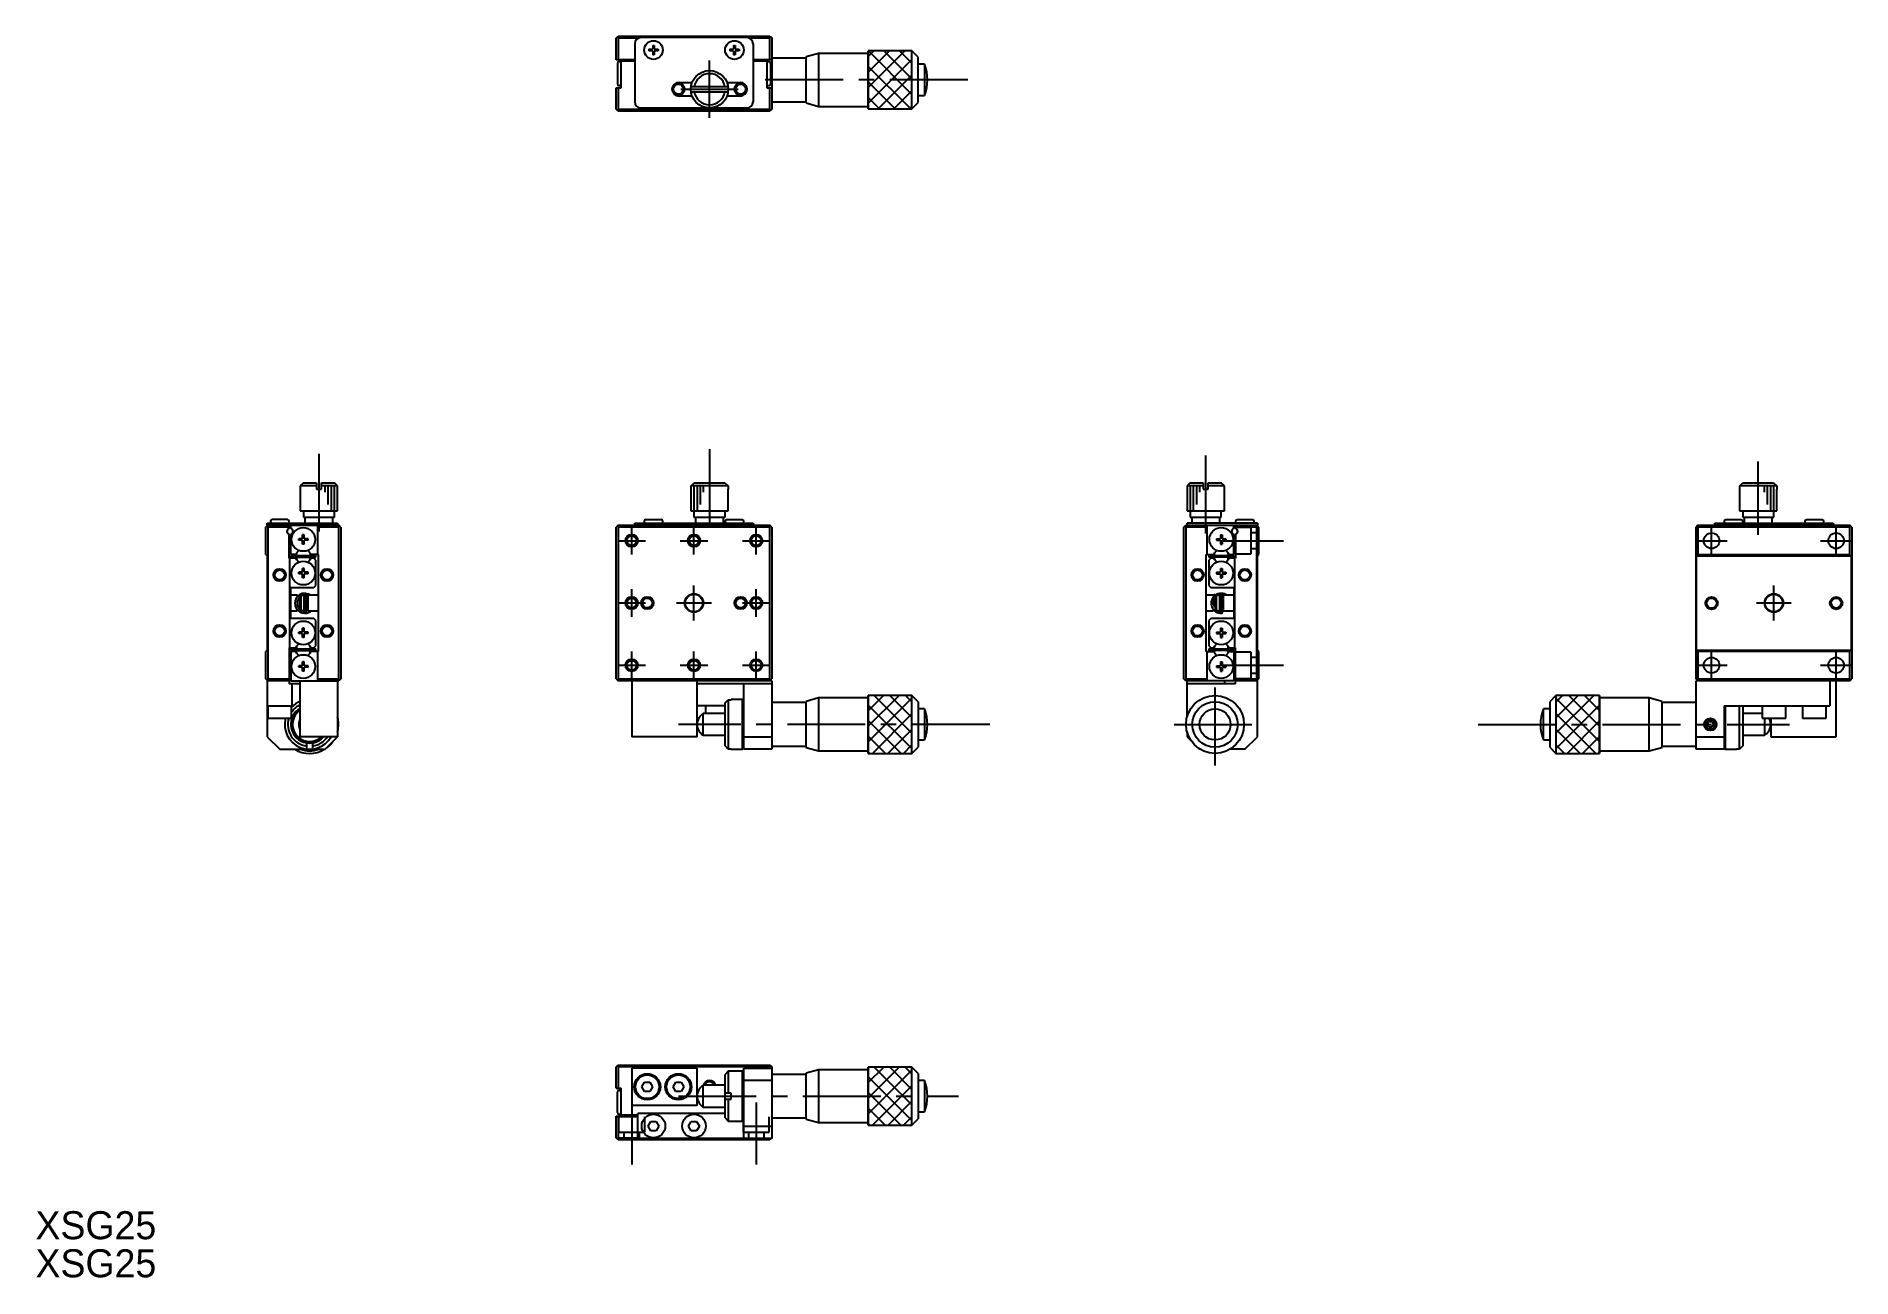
# Model space of a CAD drawing. Extents: x 33 to 325, y 49 to 249.
import ezdxf

# ---------------------------------------------------------------- set-up
doc = ezdxf.new("R2010")
doc.units = 0
doc.header["$LTSCALE"] = 10
doc.linetypes.add('CENTER', pattern=[2, 1.25, -0.25, 0.25, -0.25])
doc.linetypes.add('DASHED', pattern=[3.5, 2, -1.5])
doc.layers.get('0').update_dxf_attribs({"linetype": 'CONTINUOUS'})
doc.layers.add('CENTER', color=1, linetype='CENTER')
doc.styles.get("Standard").update_dxf_attribs({"font": 'FGP教科書体NT-M'})

msp = doc.modelspace()

# ---------------------------------------------------------------- texts
at = {"color": 7}
for p in [(33.141896, 55.581972), (33.141896, 49.467814)]:
    msp.add_text('XSG25', height=4.5, dxfattribs=at).set_placement(p)

# ---------------------------------------------------------------- linework, layer by layer
at = {"color": 7, "linetype": 'CONTINUOUS'}
for p, q in [((126.399618, 248.468632), (126.699618, 248.768632)), ((126.399618, 244.968632), (126.399618, 248.468632)), ((126.549618, 248.618632), (126.699618, 248.468632)), ((126.699618, 248.768632), (151.099618, 248.768632)), ((126.699618, 248.468632), (126.699618, 245.068632)), ((129.963728, 248.468632), (126.699618, 248.468632)), ((147.399618, 248.568632), (130.399618, 248.568632)), ((151.099618, 248.468632), (147.835508, 248.468632)), ((151.099618, 248.768632), (151.399618, 248.468632)), ((151.099618, 248.468632), (151.249618, 248.618632)), ((151.099618, 245.068632), (151.099618, 248.468632)), ((151.399618, 248.568632), (151.299618, 248.568632)), ((151.399618, 248.568632), (151.399618, 237.068632)), ((126.399618, 245.068632), (129.399618, 245.068632)), ((127.199618, 244.968632), (126.399618, 244.968632)), ((127.199618, 240.468632), (127.199618, 244.968632)), ((129.399618, 247.568632), (129.399618, 238.268632)), ((131.649618, 246.693632), (132.274618, 246.693632)), ((131.649618, 246.693632), (131.649618, 246.443632)), ((132.274618, 246.443632), (131.649618, 246.443632)), ((132.274618, 247.318632), (132.524618, 247.318632)), ((132.274618, 247.318632), (132.274618, 246.693632)), ((132.274618, 246.443632), (132.274618, 245.818632)), ((132.524618, 245.818632), (132.274618, 245.818632)), ((132.524618, 247.318632), (132.524618, 246.693632)), ((132.524618, 246.693632), (133.149618, 246.693632)), ((132.524618, 246.443632), (132.524618, 245.818632)), ((133.149618, 246.443632), (132.524618, 246.443632)), ((133.149618, 246.693632), (133.149618, 246.443632)), ((144.649618, 246.693632), (145.274618, 246.693632)), ((144.649618, 246.693632), (144.649618, 246.443632)), ((145.274618, 246.443632), (144.649618, 246.443632)), ((145.274618, 247.318632), (145.524618, 247.318632)), ((145.274618, 247.318632), (145.274618, 246.693632)), ((145.274618, 246.443632), (145.274618, 245.818632)), ((145.524618, 245.818632), (145.274618, 245.818632)), ((145.524618, 247.318632), (145.524618, 246.693632)), ((145.524618, 246.693632), (146.149618, 246.693632)), ((145.524618, 246.443632), (145.524618, 245.818632)), ((146.149618, 246.443632), (145.524618, 246.443632)), ((146.149618, 246.693632), (146.149618, 246.443632)), ((148.399618, 247.568632), (148.399618, 238.268632)), ((148.399618, 245.068632), (151.399618, 245.068632)), ((151.399618, 244.968632), (150.599618, 244.968632)), ((150.599618, 244.968632), (150.599618, 240.468632)), ((156.899618, 245.268632), (151.399618, 245.268632)), ((158.899618, 246.018632), (156.899618, 245.468632)), ((156.899618, 238.068632), (156.899618, 245.468632)), ((166.899618, 246.018632), (158.899618, 246.018632)), ((158.899618, 246.018632), (158.899618, 237.518632)), ((173.899618, 246.418632), (166.899618, 246.418632)), ((166.899618, 237.118632), (166.899618, 246.418632)), ((173.899618, 246.418632), (166.899618, 246.418632)), ((166.899618, 246.418632), (166.899618, 237.118632)), ((173.899618, 237.118632), (173.899618, 246.418632)), ((174.899618, 245.418632), (173.899618, 246.418632)), ((173.899618, 237.118632), (173.899618, 246.418632)), ((174.899618, 238.118632), (174.899618, 245.418632)), ((126.599618, 244.418632), (126.599618, 241.118632)), ((126.949618, 244.668632), (126.849618, 244.668632)), ((129.399618, 244.768632), (127.199618, 244.768632)), ((150.599618, 244.768632), (148.399618, 244.768632)), ((150.949618, 244.668632), (150.849618, 244.668632)), ((151.199618, 244.418632), (151.199618, 241.118632)), ((175.899618, 244.268632), (174.899618, 244.268632)), ((175.899618, 244.268632), (175.899618, 239.268632)), ((126.399618, 237.068632), (126.399618, 240.468632)), ((126.399618, 240.468632), (127.199618, 240.468632)), ((126.699618, 240.468632), (126.699618, 237.068632)), ((126.849618, 240.868632), (126.949618, 240.868632)), ((136.499618, 241.368632), (138.608561, 241.368632)), ((138.608561, 239.168632), (136.499618, 239.168632)), ((144.372831, 240.668632), (138.426404, 240.668632)), ((138.426404, 239.868632), (144.372831, 239.868632)), ((144.190675, 241.368632), (146.299618, 241.368632)), ((146.299618, 239.168632), (144.190675, 239.168632)), ((150.599618, 240.468632), (151.399618, 240.468632)), ((150.849618, 240.868632), (150.949618, 240.868632)), ((151.099618, 237.068632), (151.099618, 240.468632)), ((174.899618, 239.268632), (175.899618, 239.268632)), ((126.699618, 236.768632), (126.399618, 237.068632)), ((126.699618, 237.068632), (126.549618, 236.918632)), ((126.699618, 237.068632), (151.099618, 237.068632)), ((151.099618, 236.768632), (126.699618, 236.768632)), ((130.399618, 237.268632), (147.399618, 237.268632)), ((151.249618, 236.918632), (151.099618, 237.068632)), ((151.399618, 237.068632), (151.099618, 236.768632)), ((151.399618, 238.268632), (156.899618, 238.268632)), ((156.899618, 238.068632), (158.899618, 237.518632)), ((158.899618, 237.518632), (166.899618, 237.518632)), ((166.899618, 237.118632), (173.899618, 237.118632)), ((166.899618, 237.118632), (173.899618, 237.118632)), ((173.899618, 237.118632), (174.899618, 238.118632)), ((76.166167, 177.060162), (75.666167, 176.560162)), ((78.266167, 176.560162), (75.666167, 176.560162)), ((75.666167, 176.560162), (75.666167, 172.560162)), ((76.166167, 177.060162), (78.266167, 177.060162)), ((78.266167, 177.060162), (78.266167, 176.060162)), ((78.266167, 176.060162), (79.066167, 176.060162)), ((79.066167, 177.060162), (81.166167, 177.060162)), ((79.066167, 176.060162), (79.066167, 177.060162)), ((81.666167, 176.560162), (79.066167, 176.560162)), ((81.666167, 176.560162), (81.166167, 177.060162)), ((81.666167, 172.560162), (81.666167, 176.560162)), ((138.399618, 176.060162), (138.426404, 176.060162)), ((138.399618, 176.060162), (138.399618, 172.560162)), ((138.426404, 176.560162), (138.931825, 177.060162)), ((138.426404, 176.060162), (138.426404, 176.560162)), ((144.372831, 176.560162), (138.426404, 176.560162)), ((138.931825, 177.060162), (143.86741, 177.060162)), ((143.86741, 177.060162), (144.372831, 176.560162)), ((144.372831, 176.560162), (144.372831, 176.060162)), ((144.372831, 176.060162), (144.399618, 176.060162)), ((144.399618, 172.560162), (144.399618, 176.060162)), ((218.583064, 177.060162), (218.083064, 176.560162)), ((220.683064, 176.560162), (218.083064, 176.560162)), ((218.083064, 176.560162), (218.083064, 172.560162)), ((218.583064, 177.060162), (220.683064, 177.060162)), ((220.683064, 177.060162), (220.683064, 176.060162)), ((220.683064, 176.060162), (221.483064, 176.060162)), ((221.483064, 177.060162), (223.583064, 177.060162)), ((221.483064, 176.060162), (221.483064, 177.060162)), ((224.083064, 176.560162), (221.483064, 176.560162)), ((224.083064, 176.560162), (223.583064, 177.060162)), ((224.083064, 172.560162), (224.083064, 176.560162)), ((306.833183, 176.060162), (306.833183, 172.560162)), ((306.833183, 176.060162), (306.859969, 176.060162)), ((306.859969, 176.560162), (307.36539, 177.060162)), ((312.806397, 176.560162), (306.859969, 176.560162)), ((306.859969, 176.060162), (306.859969, 176.560162)), ((307.36539, 177.060162), (312.300975, 177.060162)), ((312.300975, 177.060162), (312.806397, 176.560162)), ((312.806397, 176.560162), (312.806397, 176.060162)), ((312.806397, 176.060162), (312.833183, 176.060162)), ((312.833183, 172.560162), (312.833183, 176.060162)), ((75.666167, 172.560162), (81.666167, 172.560162)), ((76.166167, 172.560162), (76.166167, 171.560162)), ((81.166167, 171.560162), (81.166167, 172.560162)), ((138.399618, 172.560162), (144.399618, 172.560162)), ((138.899618, 172.560162), (138.899618, 171.560162)), ((143.899618, 171.560162), (143.899618, 172.560162)), ((218.083064, 172.560162), (224.083064, 172.560162)), ((218.583064, 172.560162), (218.583064, 171.560162)), ((223.583064, 171.560162), (223.583064, 172.560162)), ((306.833183, 172.560162), (312.833183, 172.560162)), ((307.333183, 172.560162), (307.333183, 171.560162)), ((312.333183, 171.560162), (312.333183, 172.560162)), ((70.166167, 169.960162), (70.466167, 170.260162)), ((70.166167, 165.560162), (70.166167, 169.960162)), ((70.466167, 169.960162), (70.316167, 170.110162)), ((70.366167, 170.260162), (70.366167, 170.560162)), ((70.366167, 170.560162), (81.666167, 170.560162)), ((70.366167, 170.260162), (81.866167, 170.260162)), ((70.466167, 169.960162), (70.466167, 145.560162)), ((73.866167, 169.960162), (70.466167, 169.960162)), ((70.866167, 170.910162), (70.866167, 170.810162)), ((73.616167, 171.160162), (71.116167, 171.160162)), ((73.866167, 170.810162), (73.866167, 170.910162)), ((73.866167, 170.260162), (73.866167, 169.737132)), ((74.166167, 169.737132), (74.166167, 170.260162)), ((76.166167, 171.560162), (81.166167, 171.560162)), ((76.416167, 171.560162), (76.416167, 170.560162)), ((78.466167, 165.560162), (78.466167, 170.260162)), ((81.866167, 169.960162), (78.466167, 169.960162)), ((80.916167, 170.560162), (80.916167, 171.560162)), ((81.666167, 170.560162), (81.666167, 170.260162)), ((82.166167, 169.960162), (81.866167, 170.260162)), ((82.016167, 170.110162), (81.866167, 169.960162)), ((81.866167, 145.560162), (81.866167, 169.960162)), ((82.166167, 169.960162), (82.166167, 145.560162)), ((126.699618, 170.260162), (126.399618, 169.960162)), ((126.399618, 145.560162), (126.399618, 169.960162)), ((126.699618, 169.960162), (126.549618, 170.110162)), ((126.699618, 170.260162), (151.099618, 170.260162)), ((151.099618, 169.960162), (126.699618, 169.960162)), ((126.699618, 169.960162), (126.699618, 145.560162)), ((129.399618, 170.260162), (129.399618, 170.560162)), ((129.399618, 170.560162), (148.399618, 170.560162)), ((130.899618, 170.910162), (130.899618, 170.810162)), ((131.149618, 171.160162), (133.649618, 171.160162)), ((133.899618, 170.810162), (133.899618, 170.910162)), ((138.899618, 171.560162), (143.899618, 171.560162)), ((139.149618, 171.560162), (139.149618, 170.560162)), ((143.649618, 170.560162), (143.649618, 171.560162)), ((143.899618, 170.910162), (143.899618, 170.810162)), ((144.149618, 171.160162), (146.649618, 171.160162)), ((146.899618, 170.810162), (146.899618, 170.910162)), ((148.399618, 170.560162), (148.399618, 170.260162)), ((151.399618, 169.960162), (151.099618, 170.260162)), ((151.249618, 170.110162), (151.099618, 169.960162)), ((151.099618, 145.560162), (151.099618, 169.960162)), ((151.399618, 169.960162), (151.399618, 145.560162)), ((217.583064, 169.960162), (217.883064, 170.260162)), ((217.583064, 145.560162), (217.583064, 169.960162)), ((217.883064, 169.960162), (217.733064, 170.110162)), ((217.883064, 170.260162), (229.383064, 170.260162)), ((221.283064, 169.960162), (217.883064, 169.960162)), ((217.883064, 169.960162), (217.883064, 145.560162)), ((218.083064, 170.260162), (218.083064, 170.560162)), ((229.383064, 170.560162), (218.083064, 170.560162)), ((218.583064, 171.560162), (223.583064, 171.560162)), ((218.833064, 171.560162), (218.833064, 170.560162)), ((221.283064, 170.260162), (221.283064, 165.560162)), ((223.333064, 170.560162), (223.333064, 171.560162)), ((225.583064, 169.737132), (225.583064, 170.260162)), ((225.883064, 170.910162), (225.883064, 170.810162)), ((225.883064, 169.737132), (225.883064, 170.260162)), ((229.283064, 169.960162), (225.883064, 169.960162)), ((226.133064, 171.160162), (228.633064, 171.160162)), ((228.883064, 170.810162), (228.883064, 170.910162)), ((229.583064, 169.960162), (229.283064, 170.260162)), ((229.433064, 170.110162), (229.283064, 169.960162)), ((229.283064, 145.560162), (229.283064, 169.960162)), ((229.383064, 170.560162), (229.383064, 170.260162)), ((229.583064, 169.960162), (229.583064, 165.560162)), ((300.133183, 170.260162), (299.833183, 169.960162)), ((299.833183, 145.560162), (299.833183, 169.960162)), ((300.133183, 169.960162), (299.983183, 170.110162)), ((300.133183, 170.260162), (324.533183, 170.260162)), ((324.533183, 169.960162), (300.133183, 169.960162)), ((300.133183, 169.960162), (300.133183, 165.560162)), ((302.833183, 170.260162), (302.833183, 170.560162)), ((302.833183, 170.560162), (321.833183, 170.560162)), ((304.333183, 170.910162), (304.333183, 170.810162)), ((304.583183, 171.160162), (307.083183, 171.160162)), ((307.333183, 171.560162), (312.333183, 171.560162)), ((307.333183, 170.810162), (307.333183, 170.910162)), ((307.583183, 171.560162), (307.583183, 170.560162)), ((312.083183, 170.560162), (312.083183, 171.560162)), ((317.333183, 170.910162), (317.333183, 170.810162)), ((317.583183, 171.160162), (320.083183, 171.160162)), ((320.333183, 170.810162), (320.333183, 170.910162)), ((321.833183, 170.560162), (321.833183, 170.260162)), ((324.833183, 169.960162), (324.533183, 170.260162)), ((324.683183, 170.110162), (324.533183, 169.960162)), ((324.533183, 165.560162), (324.533183, 169.960162)), ((324.833183, 169.960162), (324.833183, 145.560162)), ((73.866167, 164.960162), (73.866167, 168.783193)), ((74.166167, 165.560162), (74.166167, 168.783193)), ((75.416167, 167.835162), (75.416167, 168.085162)), ((76.041167, 168.085162), (75.416167, 168.085162)), ((76.041167, 167.835162), (75.416167, 167.835162)), ((76.041167, 168.085162), (76.041167, 168.710162)), ((76.291167, 168.710162), (76.041167, 168.710162)), ((76.041167, 167.210162), (76.041167, 167.835162)), ((76.291167, 167.210162), (76.041167, 167.210162)), ((76.291167, 168.085162), (76.291167, 168.710162)), ((76.916167, 168.085162), (76.291167, 168.085162)), ((76.916167, 167.835162), (76.291167, 167.835162)), ((76.291167, 167.210162), (76.291167, 167.835162)), ((76.916167, 167.835162), (76.916167, 168.085162)), ((222.833064, 168.085162), (223.458064, 168.085162)), ((222.833064, 168.085162), (222.833064, 167.835162)), ((222.833064, 167.835162), (223.458064, 167.835162)), ((223.458064, 168.710162), (223.708064, 168.710162)), ((223.458064, 168.710162), (223.458064, 168.085162)), ((223.458064, 167.835162), (223.458064, 167.210162)), ((223.458064, 167.210162), (223.708064, 167.210162)), ((223.708064, 168.710162), (223.708064, 168.085162)), ((223.708064, 168.085162), (224.333064, 168.085162)), ((223.708064, 167.835162), (223.708064, 167.210162)), ((223.708064, 167.835162), (224.333064, 167.835162)), ((224.333064, 168.085162), (224.333064, 167.835162)), ((225.583064, 165.560162), (225.583064, 168.783193)), ((225.883064, 168.783193), (225.883064, 164.960162)), ((70.166167, 165.560162), (70.366167, 165.360162)), ((70.366167, 165.360162), (70.366167, 150.160162)), ((74.964701, 164.960162), (73.866167, 164.960162)), ((73.966167, 164.960162), (73.966167, 150.560162)), ((74.964701, 165.560162), (74.166167, 165.560162)), ((74.166167, 165.410162), (78.166167, 165.410162)), ((74.166167, 165.410162), (74.166167, 165.110162)), ((74.166167, 165.110162), (78.166167, 165.110162)), ((75.135164, 165.855412), (74.964701, 165.560162)), ((75.135164, 164.664912), (74.964701, 164.960162)), ((76.041167, 162.685162), (76.041167, 163.310162)), ((76.291167, 163.310162), (76.041167, 163.310162)), ((76.291167, 162.685162), (76.291167, 163.310162)), ((77.367633, 165.560162), (77.19717, 165.855412)), ((77.367633, 164.960162), (77.19717, 164.664912)), ((78.566167, 165.560162), (77.367633, 165.560162)), ((77.866167, 164.960162), (77.367633, 164.960162)), ((78.166167, 164.660162), (77.866167, 164.960162)), ((78.166167, 165.110162), (78.166167, 165.410162)), ((78.166167, 160.560162), (78.166167, 164.660162)), ((78.566167, 165.560162), (78.566167, 149.960162)), ((221.183064, 165.560162), (222.381598, 165.560162)), ((221.183064, 149.960162), (221.183064, 165.560162)), ((221.583064, 165.410164), (225.583064, 165.410164)), ((221.583064, 165.410162), (221.583064, 165.110162)), ((225.583064, 165.110162), (221.583064, 165.110162)), ((221.883064, 164.960162), (221.583064, 164.660162)), ((221.583064, 164.660162), (221.583064, 160.560162)), ((222.381598, 164.960162), (221.883064, 164.960162)), ((222.381598, 165.560162), (222.552061, 165.855412)), ((222.552061, 164.664912), (222.381598, 164.960162)), ((223.458064, 163.310162), (223.708064, 163.310162)), ((223.458064, 163.310162), (223.458064, 162.685162)), ((223.708064, 163.310162), (223.708064, 162.685162)), ((224.614067, 165.855412), (224.78453, 165.560162)), ((224.78453, 164.960162), (224.614067, 164.664912)), ((224.78453, 165.560162), (225.583064, 165.560162)), ((225.883064, 164.960162), (224.78453, 164.960162)), ((225.583064, 165.110162), (225.583064, 165.410162)), ((225.783064, 150.560162), (225.783064, 164.960162)), ((229.383064, 165.360162), (229.583064, 165.560162)), ((229.383064, 150.160162), (229.383064, 165.360162)), ((299.933183, 165.360162), (300.133183, 165.560162)), ((299.933183, 150.160162), (299.933183, 165.360162)), ((299.933183, 165.360162), (324.733183, 165.360162)), ((300.133183, 165.560162), (324.533183, 165.560162)), ((324.533183, 165.560162), (324.733183, 165.360162)), ((324.733183, 165.360162), (324.733183, 150.160162)), ((75.416167, 162.435162), (75.416167, 162.685162)), ((76.041167, 162.685162), (75.416167, 162.685162)), ((76.041167, 162.435162), (75.416167, 162.435162)), ((76.041167, 161.810162), (76.041167, 162.435162)), ((76.291167, 161.810162), (76.041167, 161.810162)), ((76.916167, 162.685162), (76.291167, 162.685162)), ((76.916167, 162.435162), (76.291167, 162.435162)), ((76.291167, 161.810162), (76.291167, 162.435162)), ((76.916167, 162.435162), (76.916167, 162.685162)), ((77.866167, 160.260162), (78.166167, 160.560162)), ((221.583064, 160.560162), (221.883064, 160.260162)), ((222.833064, 162.685162), (223.458064, 162.685162)), ((222.833064, 162.685162), (222.833064, 162.435162)), ((222.833064, 162.435162), (223.458064, 162.435162)), ((223.458064, 162.435162), (223.458064, 161.810162)), ((223.458064, 161.810162), (223.708064, 161.810162)), ((223.708064, 162.685162), (224.333064, 162.685162)), ((223.708064, 162.435162), (223.708064, 161.810162)), ((223.708064, 162.435162), (224.333064, 162.435162)), ((224.333064, 162.685162), (224.333064, 162.435162)), ((74.166167, 160.260162), (77.866167, 160.260162)), ((74.166167, 155.260162), (74.166167, 160.260162)), ((75.2204, 158.990162), (74.166167, 158.990162)), ((75.766167, 158.960162), (75.566167, 158.750112)), ((75.566167, 158.750112), (75.566167, 156.770213)), ((75.766167, 158.960162), (75.766167, 156.560162)), ((76.066167, 158.960162), (75.766167, 158.960162)), ((76.066167, 159.010162), (76.066167, 158.960162)), ((76.266167, 159.010162), (76.066167, 159.010162)), ((76.253202, 159.09041), (76.249455, 159.010397)), ((76.277578, 159.213607), (76.253202, 159.09041)), ((76.264548, 159.100673), (76.264548, 156.321018)), ((76.270006, 159.006323), (76.266167, 159.010162)), ((76.266167, 159.010162), (76.266167, 156.510162)), ((76.346745, 159.287159), (76.277578, 159.213607)), ((76.445921, 159.310492), (76.346745, 159.287159)), ((76.542727, 159.273723), (76.445921, 159.310492)), ((77.151011, 159.12012), (76.461356, 159.308897)), ((76.601606, 159.190714), (76.542727, 159.273723)), ((76.628729, 159.105494), (76.615685, 159.099361)), ((76.866167, 159.010162), (76.626439, 158.770434)), ((76.659453, 159.118624), (76.628729, 159.105494)), ((76.690786, 159.130203), (76.659453, 159.118624)), ((76.72265, 159.140205), (76.690786, 159.130203)), ((76.754966, 159.148604), (76.72265, 159.140205)), ((76.787657, 159.155381), (76.754966, 159.148604)), ((76.82064, 159.160518), (76.787657, 159.155381)), ((76.853836, 159.164004), (76.82064, 159.160518)), ((76.887162, 159.165829), (76.853836, 159.164004)), ((76.866167, 159.010162), (76.866167, 156.510162)), ((78.566167, 159.010162), (76.866167, 159.010162)), ((76.920537, 159.165989), (76.887162, 159.165829)), ((76.953879, 159.164484), (76.920537, 159.165989)), ((76.987105, 159.161317), (76.953879, 159.164484)), ((77.020136, 159.156497), (76.987105, 159.161317)), ((77.052888, 159.150033), (77.020136, 159.156497)), ((77.085282, 159.141943), (77.052888, 159.150033)), ((77.117238, 159.132245), (77.085282, 159.141943)), ((77.148677, 159.120963), (77.117238, 159.132245)), ((77.179521, 159.108124), (77.148677, 159.120963)), ((77.209695, 159.09376), (77.179521, 159.108124)), ((77.239123, 159.077907), (77.209695, 159.09376)), ((77.266244, 159.06155), (77.239123, 159.077907)), ((77.251391, 159.016932), (77.247979, 159.010162)), ((77.254499, 159.023306), (77.251391, 159.016932)), ((77.257292, 159.029261), (77.254499, 159.023306)), ((77.259759, 159.034773), (77.257292, 159.029261)), ((77.274494, 159.055453), (77.258637, 159.010186)), ((77.261891, 159.039821), (77.259759, 159.034773)), ((77.26368, 159.044386), (77.261891, 159.039821)), ((77.265118, 159.04845), (77.26368, 159.044386)), ((77.2662, 159.051998), (77.265118, 159.04845)), ((77.265898, 159.061717), (77.266927, 159.06075)), ((77.267078, 159.055874), (77.2662, 159.051998)), ((77.327394, 159.010181), (77.266213, 159.05202)), ((77.266927, 159.06075), (77.267321, 159.058798)), ((77.267321, 159.058798), (77.267078, 159.055874)), ((77.272998, 159.056332), (77.274494, 159.055453)), ((222.421818, 159.010162), (221.183064, 159.010162)), ((221.883064, 160.260162), (225.583064, 160.260162)), ((222.386522, 158.05943), (222.435524, 158.198216)), ((222.435524, 158.198216), (222.501424, 158.332135)), ((222.477015, 159.056207), (222.474735, 159.055451)), ((222.479175, 159.055166), (222.477015, 159.056207)), ((222.48298, 159.052222), (222.479175, 159.055166)), ((222.598453, 159.120145), (222.482987, 159.06155)), ((222.483932, 159.061827), (222.483297, 159.061704)), ((222.501424, 158.332135), (222.559543, 158.424481)), ((222.559543, 158.424481), (222.582893, 158.457008)), ((222.783064, 158.940162), (222.583064, 158.730112)), ((222.583064, 158.730112), (222.583064, 156.750213)), ((222.783064, 158.940162), (222.783064, 156.540162)), ((223.083064, 158.940162), (222.783064, 158.940162)), ((223.083064, 158.990162), (223.083064, 158.940162)), ((223.283064, 158.990162), (223.083064, 158.990162)), ((223.283064, 158.990162), (223.283064, 156.490162)), ((223.456661, 158.816565), (223.283064, 158.990162)), ((223.337012, 158.936367), (223.428643, 158.951434)), ((223.386388, 158.887127), (223.345719, 158.938111)), ((223.426583, 158.873216), (223.425979, 158.847589)), ((223.429931, 158.989338), (223.426583, 158.873216)), ((223.435361, 159.104699), (223.429931, 158.989338)), ((223.456405, 159.208628), (223.435361, 159.104699)), ((223.445784, 159.100673), (223.445784, 156.321018)), ((223.525845, 159.2859), (223.456405, 159.208628)), ((223.624501, 159.31064), (223.525845, 159.2859)), ((223.722582, 159.274789), (223.624501, 159.31064)), ((223.783673, 159.188233), (223.722582, 159.274789)), ((223.803661, 158.941821), (223.829569, 158.936868)), ((223.883064, 158.990162), (223.804465, 158.911563)), ((223.883064, 158.990162), (223.883064, 156.490162)), ((225.583064, 158.990162), (223.883064, 158.990162)), ((225.583064, 160.260162), (225.583064, 155.260162)), ((74.166167, 156.490162), (75.15138, 156.490162)), ((77.866167, 155.260162), (74.166167, 155.260162)), ((75.566167, 156.770213), (75.766167, 156.560162)), ((75.766167, 156.560162), (76.066167, 156.560162)), ((76.067801, 156.5062), (75.913813, 156.559928)), ((75.929452, 156.553447), (75.936167, 156.560162)), ((75.943496, 156.559891), (75.943791, 156.547607)), ((75.986441, 156.547383), (75.980275, 156.534024)), ((75.994067, 156.560162), (75.986441, 156.547383)), ((76.066167, 156.560162), (76.066167, 156.510162)), ((76.066167, 156.510162), (76.266167, 156.510162)), ((76.247467, 156.470022), (76.067801, 156.5062)), ((76.129874, 156.510033), (76.149609, 156.486341)), ((76.246332, 156.509999), (76.249902, 156.39973)), ((76.249902, 156.39973), (76.255771, 156.296051)), ((76.255771, 156.296051), (76.283713, 156.196895)), ((76.266167, 156.510162), (76.273296, 156.517291)), ((76.283713, 156.196895), (76.361994, 156.126658)), ((76.361994, 156.126658), (76.4668, 156.113791)), ((76.4668, 156.113791), (76.56013, 156.163495)), ((76.56013, 156.163495), (76.608175, 156.255085)), ((76.770748, 156.60546), (76.62411, 156.539748)), ((76.755314, 156.621007), (76.625546, 156.607084)), ((76.628137, 156.748192), (76.866167, 156.510162)), ((76.866167, 156.510162), (78.566167, 156.510162)), ((78.166167, 154.960162), (77.866167, 155.260162)), ((78.166167, 150.860162), (78.166167, 154.960162)), ((221.183064, 156.510162), (222.302854, 156.510162)), ((221.883064, 155.260162), (221.583064, 154.960162)), ((221.583064, 154.960162), (221.583064, 150.860162)), ((225.583064, 155.260162), (221.883064, 155.260162)), ((222.583064, 156.750213), (222.783064, 156.540162)), ((222.724537, 156.365722), (222.810273, 156.523965)), ((222.732101, 156.362073), (222.732098, 156.361033)), ((222.732098, 156.361033), (222.732602, 156.359996)), ((222.732315, 156.363436), (222.732101, 156.362073)), ((222.732737, 156.365121), (222.732315, 156.363436)), ((222.732602, 156.359996), (222.759807, 156.343645)), ((222.733367, 156.367123), (222.732737, 156.365121)), ((222.734204, 156.369438), (222.733367, 156.367123)), ((222.735245, 156.37206), (222.734204, 156.369438)), ((222.736489, 156.374985), (222.735245, 156.37206)), ((222.737933, 156.378205), (222.736489, 156.374985)), ((222.74045, 156.383541), (222.737933, 156.378205)), ((222.743391, 156.389491), (222.74045, 156.383541)), ((222.746743, 156.396027), (222.743391, 156.389491)), ((222.750487, 156.403116), (222.746743, 156.396027)), ((222.754607, 156.410723), (222.750487, 156.403116)), ((222.75908, 156.41881), (222.754607, 156.410723)), ((222.763886, 156.427337), (222.75908, 156.41881)), ((222.759807, 156.343645), (222.789322, 156.3278)), ((222.769001, 156.436262), (222.763886, 156.427337)), ((222.774399, 156.445541), (222.769001, 156.436262)), ((222.780053, 156.455128), (222.774399, 156.445541)), ((222.785936, 156.464976), (222.780053, 156.455128)), ((222.783064, 156.540162), (223.083064, 156.540162)), ((222.792019, 156.475036), (222.785936, 156.464976)), ((222.789322, 156.3278), (222.819587, 156.313445)), ((222.79827, 156.485258), (222.792019, 156.475036)), ((222.804661, 156.495592), (222.79827, 156.485258)), ((222.811158, 156.505986), (222.804661, 156.495592)), ((222.810273, 156.523965), (222.821734, 156.541851)), ((222.817729, 156.516389), (222.811158, 156.505986)), ((222.83301, 156.540162), (222.817729, 156.516389)), ((222.819587, 156.313445), (222.850525, 156.300616)), ((222.850525, 156.300616), (222.882061, 156.289344)), ((222.882061, 156.289344), (222.914115, 156.279657)), ((222.914115, 156.279657), (222.94661, 156.27158)), ((222.94661, 156.27158), (222.979465, 156.265131)), ((222.979465, 156.265131), (223.012598, 156.260326)), ((223.012598, 156.260326), (223.045928, 156.257178)), ((223.045928, 156.257178), (223.079374, 156.255693)), ((223.079374, 156.255693), (223.112851, 156.255876)), ((223.083064, 156.540162), (223.083064, 156.490162)), ((223.083064, 156.490162), (223.283064, 156.490162)), ((223.112851, 156.255876), (223.146279, 156.257725)), ((223.146279, 156.257725), (223.179574, 156.261237)), ((223.179574, 156.261237), (223.212655, 156.266403)), ((223.212655, 156.266403), (223.24544, 156.27321)), ((223.24544, 156.27321), (223.277847, 156.281641)), ((223.277847, 156.281641), (223.309798, 156.291675)), ((223.283064, 156.490162), (223.457881, 156.66498)), ((223.309798, 156.291675), (223.341213, 156.303289)), ((223.341213, 156.303289), (223.372015, 156.316454)), ((223.372015, 156.316454), (223.402128, 156.331136)), ((223.402128, 156.331136), (223.431477, 156.347301)), ((223.428445, 156.478895), (223.428595, 156.490038)), ((223.428445, 156.478895), (223.433322, 156.351255)), ((223.428595, 156.490038), (223.429701, 156.501147)), ((223.429701, 156.501147), (223.431757, 156.512164)), ((223.431477, 156.347301), (223.433506, 156.34849)), ((223.431757, 156.512164), (223.434751, 156.523026)), ((223.433322, 156.351255), (223.444237, 156.247986)), ((223.434751, 156.523026), (223.438668, 156.533676)), ((223.438668, 156.533676), (223.443486, 156.544054)), ((223.443486, 156.544054), (223.449178, 156.554104)), ((223.444237, 156.247986), (223.495543, 156.158727)), ((223.449178, 156.554104), (223.455713, 156.56377)), ((223.495543, 156.158727), (223.586361, 156.113371)), ((223.586361, 156.113371), (223.688552, 156.126538)), ((223.688552, 156.126538), (223.76576, 156.194688)), ((223.76576, 156.194688), (223.795534, 156.301792)), ((223.876357, 156.49665), (223.803686, 156.481118)), ((223.805736, 156.560162), (223.813064, 156.560162)), ((223.805907, 156.567319), (223.883064, 156.490162)), ((223.883064, 156.490162), (225.583064, 156.490162)), ((75.416167, 152.835162), (75.416167, 153.085162)), ((76.041167, 153.085162), (75.416167, 153.085162)), ((76.041167, 152.835162), (75.416167, 152.835162)), ((76.041167, 153.085162), (76.041167, 153.710162)), ((76.291167, 153.710162), (76.041167, 153.710162)), ((76.041167, 152.210162), (76.041167, 152.835162)), ((76.291167, 152.210162), (76.041167, 152.210162)), ((76.291167, 153.085162), (76.291167, 153.710162)), ((76.916167, 153.085162), (76.291167, 153.085162)), ((76.916167, 152.835162), (76.291167, 152.835162)), ((76.291167, 152.210162), (76.291167, 152.835162)), ((76.916167, 152.835162), (76.916167, 153.085162)), ((222.833064, 153.085162), (223.458064, 153.085162)), ((222.833064, 153.085162), (222.833064, 152.835162)), ((222.833064, 152.835162), (223.458064, 152.835162)), ((223.458064, 153.710162), (223.708064, 153.710162)), ((223.458064, 153.710162), (223.458064, 153.085162)), ((223.458064, 152.835162), (223.458064, 152.210162)), ((223.458064, 152.210162), (223.708064, 152.210162)), ((223.708064, 153.710162), (223.708064, 153.085162)), ((223.708064, 153.085162), (224.333064, 153.085162)), ((223.708064, 152.835162), (223.708064, 152.210162)), ((223.708064, 152.835162), (224.333064, 152.835162)), ((224.333064, 153.085162), (224.333064, 152.835162)), ((70.366167, 150.160162), (70.166167, 149.960162)), ((70.166167, 145.560162), (70.166167, 149.960162)), ((73.866167, 150.560162), (74.964701, 150.560162)), ((73.866167, 150.560162), (73.866167, 144.760162)), ((74.166167, 150.410162), (78.166167, 150.410162)), ((74.166167, 150.410162), (74.166167, 150.110162)), ((74.166167, 150.110162), (78.166167, 150.110162)), ((74.166167, 149.960162), (74.166167, 145.260162)), ((74.964701, 149.960162), (74.166167, 149.960162)), ((74.964701, 150.560162), (75.135164, 150.855412)), ((75.135164, 149.664912), (74.964701, 149.960162)), ((77.19717, 150.855412), (77.367633, 150.560162)), ((77.367633, 149.960162), (77.19717, 149.664912)), ((77.367633, 150.560162), (77.866167, 150.560162)), ((78.566167, 149.960162), (77.367633, 149.960162)), ((77.866167, 150.560162), (78.166167, 150.860162)), ((78.166167, 150.110162), (78.166167, 150.410162)), ((78.466167, 145.260162), (78.466167, 149.960162)), ((221.183064, 149.960162), (222.381598, 149.960162)), ((221.283064, 149.960162), (221.283064, 145.260162)), ((221.583064, 150.860162), (221.883064, 150.560162)), ((221.583064, 150.410164), (225.583064, 150.410164)), ((221.583064, 150.410162), (221.583064, 150.110162)), ((225.583064, 150.110162), (221.583064, 150.110162)), ((221.883064, 150.560162), (222.381598, 150.560162)), ((222.381598, 150.560162), (222.552061, 150.855412)), ((222.381598, 149.960162), (222.552061, 149.664912)), ((224.614067, 150.855412), (224.78453, 150.560162)), ((224.614067, 149.664912), (224.78453, 149.960162)), ((224.78453, 150.560162), (225.883064, 150.560162)), ((224.78453, 149.960162), (225.583064, 149.960162)), ((225.583064, 150.110162), (225.583064, 150.410162)), ((225.583064, 149.960162), (225.583064, 145.260162)), ((225.883064, 144.760162), (225.883064, 150.560162)), ((229.583064, 149.960162), (229.383064, 150.160162)), ((229.583064, 149.960162), (229.583064, 145.560162)), ((299.933183, 150.160162), (324.733183, 150.160162)), ((300.133183, 149.960162), (299.933183, 150.160162)), ((324.533183, 149.960162), (300.133183, 149.960162)), ((300.133183, 149.960162), (300.133183, 145.560162)), ((324.733183, 150.160162), (324.533183, 149.960162)), ((324.533183, 145.560162), (324.533183, 149.960162)), ((75.416167, 147.435162), (75.416167, 147.685162)), ((76.041167, 147.685162), (75.416167, 147.685162)), ((76.041167, 147.435162), (75.416167, 147.435162)), ((76.041167, 147.685162), (76.041167, 148.310162)), ((76.291167, 148.310162), (76.041167, 148.310162)), ((76.041167, 146.810162), (76.041167, 147.435162)), ((76.291167, 146.810162), (76.041167, 146.810162)), ((76.291167, 147.685162), (76.291167, 148.310162)), ((76.916167, 147.685162), (76.291167, 147.685162)), ((76.916167, 147.435162), (76.291167, 147.435162)), ((76.291167, 146.810162), (76.291167, 147.435162)), ((76.916167, 147.435162), (76.916167, 147.685162)), ((222.833064, 147.685162), (223.458064, 147.685162)), ((222.833064, 147.685162), (222.833064, 147.435162)), ((222.833064, 147.435162), (223.458064, 147.435162)), ((223.458064, 148.310162), (223.708064, 148.310162)), ((223.458064, 148.310162), (223.458064, 147.685162)), ((223.458064, 147.435162), (223.458064, 146.810162)), ((223.458064, 146.810162), (223.708064, 146.810162)), ((223.708064, 148.310162), (223.708064, 147.685162)), ((223.708064, 147.685162), (224.333064, 147.685162)), ((223.708064, 147.435162), (223.708064, 146.810162)), ((223.708064, 147.435162), (224.333064, 147.435162)), ((224.333064, 147.685162), (224.333064, 147.435162)), ((70.466167, 145.260162), (70.166167, 145.560162)), ((70.316167, 145.410162), (70.466167, 145.560162)), ((73.866167, 145.260162), (70.366167, 145.260162)), ((70.366167, 145.260162), (70.366167, 136.260162)), ((70.466167, 145.560162), (73.866167, 145.560162)), ((75.666167, 144.760162), (73.866167, 144.760162)), ((74.166167, 145.260162), (81.866167, 145.260162)), ((74.366167, 141.260162), (74.366167, 144.760162)), ((75.666167, 136.260162), (75.666167, 145.260162)), ((78.466167, 145.560162), (81.866167, 145.560162)), ((81.666167, 145.260162), (81.666167, 136.260162)), ((81.866167, 145.560162), (82.016167, 145.410162)), ((82.166167, 145.560162), (81.866167, 145.260162)), ((126.399618, 145.560162), (126.699618, 145.260162)), ((126.699618, 145.560162), (126.549618, 145.410162)), ((126.699618, 145.560162), (151.099618, 145.560162)), ((151.399618, 145.260162), (126.699618, 145.260162)), ((128.899618, 145.260162), (128.899618, 136.260162)), ((139.399618, 136.260162), (139.399618, 145.260162)), ((151.399618, 144.760162), (139.399618, 144.760162)), ((146.899618, 134.260162), (146.899618, 144.760162)), ((151.249618, 145.410162), (151.099618, 145.560162)), ((151.099618, 145.260162), (151.399618, 145.560162)), ((151.399618, 145.260162), (151.399618, 134.260162)), ((173.899618, 142.910162), (166.899618, 142.910162)), ((166.899618, 133.610162), (166.899618, 142.910162)), ((173.899618, 142.910162), (166.899618, 142.910162)), ((166.899618, 142.910162), (166.899618, 133.610162)), ((173.899618, 133.610162), (173.899618, 142.910162)), ((174.899618, 141.910162), (173.899618, 142.910162)), ((173.899618, 133.610162), (173.899618, 142.910162)), ((217.883064, 145.260162), (217.583064, 145.560162)), ((217.733064, 145.410162), (217.883064, 145.560162)), ((217.883064, 145.560162), (221.283064, 145.560162)), ((225.583064, 145.260162), (217.883064, 145.260162)), ((218.083064, 139.4317), (218.083064, 145.260162)), ((225.883064, 144.760162), (218.083064, 144.760162)), ((224.083064, 145.260162), (224.083064, 144.760162)), ((225.883064, 145.560162), (229.283064, 145.560162)), ((229.383064, 145.260162), (225.883064, 145.260162)), ((229.283064, 145.560162), (229.433064, 145.410162)), ((229.583064, 145.560162), (229.283064, 145.260162)), ((229.383064, 136.260162), (229.383064, 145.260162)), ((277.333183, 142.910162), (276.333183, 141.910162)), ((277.333183, 142.910162), (277.333183, 133.610162)), ((284.333183, 142.910162), (277.333183, 142.910162)), ((284.333183, 142.910162), (277.333183, 142.910162)), ((277.333183, 142.910162), (277.333183, 133.610162)), ((284.333183, 142.910162), (284.333183, 133.610162)), ((284.333183, 133.610162), (284.333183, 142.910162)), ((299.833183, 145.560162), (300.133183, 145.260162)), ((324.533183, 145.260162), (299.833183, 145.260162)), ((299.833183, 134.260162), (299.833183, 145.260162)), ((299.983183, 145.410162), (300.133183, 145.560162)), ((300.133183, 145.560162), (324.533183, 145.560162)), ((321.333183, 145.260162), (321.333183, 141.260162)), ((322.333183, 136.260162), (322.333183, 145.260162)), ((324.533183, 145.560162), (324.683183, 145.410162)), ((324.533183, 145.260162), (324.833183, 145.560162)), ((70.366167, 141.260162), (74.366167, 141.260162)), ((70.466167, 141.260162), (70.466167, 139.260162)), ((74.266167, 139.260162), (74.266167, 141.260162)), ((143.899618, 141.260162), (139.399618, 141.260162)), ((140.399618, 136.510162), (140.399618, 140.010162)), ((143.899618, 140.010162), (140.399618, 140.010162)), ((140.799618, 140.010162), (140.799618, 141.260162)), ((143.899618, 141.724264), (144.399618, 142.228789)), ((143.899618, 134.796061), (143.899618, 141.724264)), ((144.399618, 142.228789), (144.399618, 134.291535)), ((144.399618, 142.228789), (144.899618, 142.228789)), ((146.699618, 142.260162), (144.899618, 142.260162)), ((144.899618, 142.228789), (144.899618, 142.260162)), ((146.699618, 134.260162), (146.699618, 142.260162)), ((146.899618, 142.060162), (146.699618, 142.260162)), ((156.899618, 141.760162), (151.399618, 141.760162)), ((158.899618, 142.510162), (156.899618, 141.960162)), ((156.899618, 134.560162), (156.899618, 141.960162)), ((158.899618, 142.510162), (158.899618, 134.010162)), ((166.899618, 142.510162), (158.899618, 142.510162)), ((174.899618, 141.910162), (174.899618, 134.610162)), ((175.899618, 140.760162), (174.899618, 140.760162)), ((175.899618, 140.760162), (175.899618, 135.760162)), ((275.333183, 135.760162), (275.333183, 140.760162)), ((276.333183, 140.760162), (275.333183, 140.760162)), ((276.333183, 141.910162), (276.333183, 134.610162)), ((292.333183, 142.510162), (284.333183, 142.510162)), ((292.333183, 134.010162), (292.333183, 142.510162)), ((294.333183, 141.960162), (292.333183, 142.510162)), ((294.333183, 141.960162), (294.333183, 134.560162)), ((299.833183, 141.760162), (294.333183, 141.760162)), ((304.333183, 141.260162), (321.333183, 141.260162)), ((304.333183, 141.260162), (304.333183, 134.260162)), ((304.533183, 141.260162), (304.533183, 134.260162)), ((306.833183, 134.291535), (306.833183, 141.260162)), ((307.333183, 141.260162), (307.333183, 134.796061)), ((310.433183, 140.010162), (307.333183, 140.010162)), ((310.433183, 141.260162), (310.433183, 139.260162)), ((314.233183, 139.260162), (314.233183, 141.260162)), ((316.933183, 141.260162), (316.933183, 139.260162)), ((320.733183, 139.260162), (320.733183, 141.260162)), ((70.466167, 139.260162), (74.266167, 139.260162)), ((139.399618, 139.260162), (139.662825, 139.260162)), ((218.083064, 137.088625), (218.083064, 136.260162)), ((301.873375, 137.810162), (301.613568, 138.260162)), ((301.61357, 138.260161), (301.873375, 138.710162)), ((301.873375, 138.710162), (302.39299, 138.710162)), ((302.39299, 137.810162), (301.873375, 137.810162)), ((302.392991, 138.710162), (302.652798, 138.260162)), ((302.652798, 138.260162), (302.392993, 137.81016)), ((310.433183, 139.260162), (314.233183, 139.260162)), ((310.833183, 139.260162), (310.833183, 136.510162)), ((311.833183, 139.260162), (311.833183, 136.260162)), ((316.933183, 139.260162), (320.733183, 139.260162)), ((70.366167, 136.260162), (72.366167, 134.260162)), ((72.366167, 134.260162), (79.666167, 134.260162)), ((81.666167, 136.260162), (75.666167, 136.260162)), ((76.666167, 135.555999), (76.666167, 134.291535)), ((77.666167, 134.291535), (77.666167, 135.555999)), ((79.666167, 134.260162), (81.666167, 136.260162)), ((139.399618, 136.260162), (128.899618, 136.260162)), ((140.399618, 136.510162), (143.899618, 136.510162)), ((144.399618, 134.291535), (143.899618, 134.796061)), ((144.899618, 134.291535), (144.399618, 134.291535)), ((144.899618, 134.260162), (144.899618, 134.291535)), ((144.899618, 134.260162), (146.699618, 134.260162)), ((146.699618, 134.260162), (146.899618, 134.460162)), ((146.899618, 136.260162), (151.399618, 136.260162)), ((151.399618, 134.260162), (146.899618, 134.260162)), ((151.399618, 134.760162), (156.899618, 134.760162)), ((156.899618, 134.560162), (158.899618, 134.010162)), ((173.899618, 133.610162), (174.899618, 134.610162)), ((174.899618, 135.760162), (175.899618, 135.760162)), ((218.083064, 136.260162), (218.834315, 135.508911)), ((219.831812, 134.511414), (220.083064, 134.260162)), ((220.211883, 134.260162), (220.083064, 134.260162)), ((227.383064, 134.260162), (224.954245, 134.260162)), ((227.383064, 134.260162), (229.383064, 136.260162)), ((275.333183, 135.760162), (276.333183, 135.760162)), ((276.333183, 134.610162), (277.333183, 133.610162)), ((292.333183, 134.010162), (294.333183, 134.560162)), ((294.333183, 134.760162), (299.833183, 134.760162)), ((299.833183, 136.260162), (304.333183, 136.260162)), ((304.333183, 134.260162), (299.833183, 134.260162)), ((304.333183, 134.460162), (304.533183, 134.260162)), ((304.533183, 134.260162), (306.333183, 134.260162)), ((306.333183, 134.291535), (306.333183, 134.260162)), ((306.833183, 134.291535), (306.333183, 134.291535)), ((307.333183, 134.796061), (306.833183, 134.291535)), ((307.333183, 136.510162), (310.833183, 136.510162)), ((311.833183, 136.260162), (322.333183, 136.260162)), ((158.899618, 134.010162), (166.899618, 134.010162)), ((166.899618, 133.610162), (173.899618, 133.610162)), ((166.899618, 133.610162), (173.899618, 133.610162)), ((277.333183, 133.610162), (284.333183, 133.610162)), ((277.333183, 133.610162), (284.333183, 133.610162)), ((284.333183, 134.010162), (292.333183, 134.010162)), ((126.699618, 83.560041), (126.399618, 83.260041)), ((126.399618, 79.860041), (126.399618, 83.260041)), ((126.549618, 83.410041), (126.699618, 83.260041)), ((126.699618, 83.560041), (151.099618, 83.560041)), ((126.699618, 83.260041), (126.699618, 79.860041)), ((151.099618, 83.260041), (126.699618, 83.260041)), ((139.399618, 83.060041), (128.899618, 83.060041)), ((128.899618, 83.060041), (128.899618, 77.060041)), ((139.399618, 77.060041), (139.399618, 83.060041)), ((144.399618, 82.560041), (143.899618, 82.060041)), ((143.899618, 75.060041), (143.899618, 82.060041)), ((144.399618, 82.560041), (144.399618, 79.060041)), ((146.699618, 82.560041), (144.399618, 82.560041)), ((146.899618, 82.360041), (146.699618, 82.560041)), ((146.699618, 74.560041), (146.699618, 82.560041)), ((146.899618, 83.060041), (151.399618, 83.060041)), ((146.899618, 71.760041), (146.899618, 83.060041)), ((151.099618, 83.560041), (151.399618, 83.260041)), ((151.099618, 83.260041), (151.249618, 83.410041)), ((151.099618, 83.060041), (151.099618, 83.260041)), ((151.399618, 83.260041), (151.399618, 71.760041)), ((156.899618, 82.060041), (151.399618, 82.060041)), ((158.899618, 82.810041), (156.899618, 82.260041)), ((156.899618, 74.860041), (156.899618, 82.260041)), ((166.899618, 82.810041), (158.899618, 82.810041)), ((158.899618, 82.810041), (158.899618, 74.310041)), ((173.899618, 83.210041), (166.899618, 83.210041)), ((166.899618, 73.910041), (166.899618, 83.210041)), ((173.899618, 83.210041), (166.899618, 83.210041)), ((166.899618, 83.210041), (166.899618, 73.910041)), ((174.899618, 82.210041), (173.899618, 83.210041)), ((173.899618, 73.910041), (173.899618, 83.210041)), ((173.899618, 73.910041), (173.899618, 83.210041)), ((174.899618, 82.210041), (174.899618, 74.910041)), ((126.399618, 79.860041), (127.199618, 79.860041)), ((126.599618, 75.910041), (126.599618, 79.210041)), ((126.949618, 79.460041), (126.849618, 79.460041)), ((127.199618, 75.360041), (127.199618, 79.860041)), ((130.533592, 80.060041), (130.966605, 80.810041)), ((130.966605, 79.310041), (130.533592, 80.060041)), ((130.966605, 80.810041), (131.83263, 80.810041)), ((131.83263, 79.310041), (130.966605, 79.310041)), ((131.83263, 80.810041), (132.265643, 80.060041)), ((132.265643, 80.060041), (131.83263, 79.310041)), ((135.533592, 80.060041), (135.966605, 80.810041)), ((135.966605, 79.310041), (135.533592, 80.060041)), ((135.966605, 80.810041), (136.83263, 80.810041)), ((136.83263, 79.310041), (135.966605, 79.310041)), ((136.83263, 80.810041), (137.265643, 80.060041)), ((137.265643, 80.060041), (136.83263, 79.310041)), ((143.899618, 80.310041), (140.399618, 80.310041)), ((140.399618, 76.810041), (140.399618, 80.310041)), ((144.899618, 79.060041), (143.899618, 79.060041)), ((144.899618, 78.060041), (144.899618, 79.060041)), ((151.399618, 81.060041), (146.899618, 81.060041)), ((175.899618, 81.060041), (174.899618, 81.060041)), ((175.899618, 81.060041), (175.899618, 76.060041)), ((139.399618, 77.060041), (128.899618, 77.060041)), ((140.399618, 76.810041), (143.899618, 76.810041)), ((143.899618, 78.060041), (144.899618, 78.060041)), ((144.399618, 78.060041), (144.399618, 74.560041)), ((174.899618, 76.060041), (175.899618, 76.060041)), ((126.399618, 75.360041), (127.199618, 75.360041)), ((126.399618, 71.860041), (126.399618, 75.360041)), ((129.899618, 75.260041), (126.399618, 75.260041)), ((126.699618, 75.260041), (126.699618, 71.860041)), ((126.849618, 75.660041), (126.949618, 75.660041)), ((127.199618, 75.560041), (129.899618, 75.560041)), ((129.899618, 71.760041), (129.899618, 75.760041)), ((143.899618, 75.760041), (129.899618, 75.760041)), ((131.533592, 73.760041), (131.966605, 74.510041)), ((131.966605, 73.010041), (131.533592, 73.760041)), ((131.966605, 74.510041), (132.83263, 74.510041)), ((132.83263, 73.010041), (131.966605, 73.010041)), ((132.83263, 74.510041), (133.265643, 73.760041)), ((133.265643, 73.760041), (132.83263, 73.010041)), ((138.033592, 73.760041), (138.466605, 74.510041)), ((138.466605, 73.010041), (138.033592, 73.760041)), ((138.466605, 74.510041), (139.33263, 74.510041)), ((139.33263, 73.010041), (138.466605, 73.010041)), ((139.33263, 74.510041), (139.765643, 73.760041)), ((139.765643, 73.760041), (139.33263, 73.010041)), ((143.899618, 75.060041), (144.399618, 74.560041)), ((144.399618, 74.560041), (146.699618, 74.560041)), ((146.699618, 74.560041), (146.899618, 74.760041)), ((146.899618, 73.760041), (151.399618, 73.760041)), ((151.399618, 75.060041), (156.899618, 75.060041)), ((156.899618, 74.860041), (158.899618, 74.310041)), ((158.899618, 74.310041), (166.899618, 74.310041)), ((166.899618, 73.910041), (173.899618, 73.910041)), ((166.899618, 73.910041), (173.899618, 73.910041)), ((173.899618, 73.910041), (174.899618, 74.910041)), ((126.699618, 71.560041), (126.399618, 71.860041)), ((126.699618, 71.860041), (126.549618, 71.710041)), ((126.699618, 71.860041), (129.899618, 71.860041)), ((151.099618, 71.560041), (126.699618, 71.560041)), ((151.399618, 71.760041), (129.899618, 71.760041)), ((151.299618, 71.760041), (151.099618, 71.560041)), ((151.249618, 71.710041), (151.199618, 71.760041))]:
    msp.add_line(p, q, dxfattribs=at)
at = {"color": 3, "linetype": 'CONTINUOUS'}
for p, q in [((166.899618, 245.530604), (167.787646, 246.418632)), ((166.899618, 243.030604), (170.287646, 246.418632)), ((166.899618, 240.530604), (172.787646, 246.418632)), ((166.899618, 238.030604), (173.899618, 245.030604)), ((166.913118, 246.418632), (173.899618, 239.432133)), ((169.413118, 246.418632), (173.899618, 241.932133)), ((171.913118, 246.418632), (173.899618, 244.432133)), ((166.899618, 243.932133), (173.713118, 237.118632)), ((168.487646, 237.118632), (173.899618, 242.530604)), ((166.899618, 241.432133), (171.213118, 237.118632)), ((170.987646, 237.118632), (173.899618, 240.030604)), ((166.899618, 238.932133), (168.713118, 237.118632)), ((173.487646, 237.118632), (173.899618, 237.530604)), ((79.666167, 175.560162), (79.666167, 176.560162)), ((80.166167, 173.560162), (80.166167, 176.560162)), ((80.666167, 172.560162), (80.666167, 176.560162)), ((81.166167, 172.560162), (81.166167, 176.560162)), ((138.899618, 176.560162), (138.899618, 172.560162)), ((139.399618, 176.560162), (139.399618, 172.560162)), ((139.899618, 176.560162), (139.899618, 173.560162)), ((140.399618, 176.560162), (140.399618, 175.560162)), ((218.583064, 176.560162), (218.583064, 172.560162)), ((219.083064, 176.560162), (219.083064, 172.560162)), ((219.583064, 176.560162), (219.583064, 173.560162)), ((220.083064, 176.560162), (220.083064, 175.560162)), ((310.833183, 175.560162), (310.833183, 176.560162)), ((311.333183, 173.560162), (311.333183, 176.560162)), ((311.833183, 172.560162), (311.833183, 176.560162)), ((312.333183, 172.560162), (312.333183, 176.560162)), ((166.899618, 140.464073), (169.345707, 142.910162)), ((166.899618, 137.964073), (171.845707, 142.910162)), ((167.855058, 142.910162), (173.899618, 136.865602)), ((170.355058, 142.910162), (173.899618, 139.365602)), ((172.855058, 142.910162), (173.899618, 141.865602)), ((277.333183, 141.831203), (278.412142, 142.910162)), ((277.333183, 139.331203), (280.912142, 142.910162)), ((277.333183, 136.831203), (283.412142, 142.910162)), ((279.421493, 142.910162), (284.333183, 137.998472)), ((281.921493, 142.910162), (284.333183, 140.498472)), ((166.899618, 135.464073), (173.899618, 142.464073)), ((166.899618, 141.365602), (173.899618, 134.365602)), ((167.545707, 133.610162), (173.899618, 139.964073)), ((277.333183, 142.498472), (284.333183, 135.498472)), ((277.333183, 134.331203), (284.333183, 141.331203)), ((277.333183, 139.998472), (283.721493, 133.610162)), ((166.899618, 138.865602), (172.155058, 133.610162)), ((170.045707, 133.610162), (173.899618, 137.464073)), ((277.333183, 137.498472), (281.221493, 133.610162)), ((279.112142, 133.610162), (284.333183, 138.831203)), ((166.899618, 136.365602), (169.655058, 133.610162)), ((172.545707, 133.610162), (173.899618, 134.964073)), ((277.333183, 134.998472), (278.721493, 133.610162)), ((281.612142, 133.610162), (284.333183, 136.331203)), ((166.899618, 133.865602), (167.155058, 133.610162)), ((284.112142, 133.610162), (284.333183, 133.831203)), ((166.899618, 80.739195), (169.370464, 83.210041)), ((166.899618, 78.239195), (171.870464, 83.210041)), ((166.899618, 75.739195), (173.899618, 82.739195)), ((166.899618, 81.640724), (173.899618, 74.640724)), ((167.830301, 83.210041), (173.899618, 77.140724)), ((170.330301, 83.210041), (173.899618, 79.640724)), ((172.830301, 83.210041), (173.899618, 82.140724)), ((166.899618, 79.140724), (172.130301, 73.910041)), ((167.570464, 73.910041), (173.899618, 80.239195)), ((166.899618, 76.640724), (169.630301, 73.910041)), ((170.070464, 73.910041), (173.899618, 77.739195)), ((166.899618, 74.140724), (167.130301, 73.910041)), ((172.570464, 73.910041), (173.899618, 75.239195))]:
    msp.add_line(p, q, dxfattribs=at)
at = {"color": 3, "linetype": 'DASHED'}
for p, q in [((228.383064, 169.860162), (225.883064, 169.860162)), ((228.383064, 165.660162), (228.383064, 169.860162)), ((229.583064, 169.010162), (228.383064, 169.010162)), ((228.383064, 166.510162), (229.583064, 166.510162)), ((225.883064, 165.660162), (228.383064, 165.660162)), ((228.383064, 149.860162), (225.883064, 149.860162)), ((228.383064, 145.660162), (228.383064, 149.860162)), ((229.583064, 149.010162), (228.383064, 149.010162)), ((228.383064, 146.510162), (229.583064, 146.510162)), ((225.883064, 145.660162), (228.383064, 145.660162)), ((126.799618, 75.260041), (126.799618, 72.760041)), ((130.999618, 72.760041), (130.999618, 75.260041)), ((146.799618, 75.260041), (146.799618, 72.760041)), ((150.999618, 72.760041), (150.999618, 75.260041)), ((126.799618, 72.760041), (130.999618, 72.760041)), ((127.649618, 72.760041), (127.649618, 71.560041)), ((130.149618, 71.560041), (130.149618, 72.760041)), ((146.799618, 72.760041), (150.999618, 72.760041)), ((147.649618, 72.760041), (147.649618, 71.560041)), ((150.149618, 71.560041), (150.149618, 72.760041))]:
    msp.add_line(p, q, dxfattribs=at)
at = {"color": 7, "linetype": 'CONTINUOUS'}
for centre, radius in [((132.399618, 246.568632), 1.5), ((145.399618, 246.568632), 1.5), ((141.399618, 240.268632), 3), ((136.399618, 240.268632), 0.8), ((146.399618, 240.268632), 0.8), ((76.166167, 167.960162), 1.9), ((223.583064, 167.960162), 1.9), ((128.899618, 167.760162), 0.8), ((138.899618, 167.760162), 0.8), ((148.899618, 167.760162), 0.8), ((302.333183, 167.760162), 1.25), ((322.333183, 167.760162), 1.25), ((76.166167, 162.560162), 1.9), ((223.583064, 162.560162), 1.9), ((72.366167, 162.260162), 0.8), ((79.966167, 162.260162), 0.8), ((219.783064, 162.260162), 0.8), ((227.383064, 162.260162), 0.8), ((128.899618, 157.760162), 0.8), ((131.399618, 157.760162), 0.8), ((138.899618, 157.760162), 1.5), ((138.899618, 157.760162), 1.4), ((146.399618, 157.760162), 0.8), ((148.899618, 157.760162), 0.8), ((302.333183, 157.740162), 0.8), ((312.333183, 157.760162), 1.5), ((312.333183, 157.760162), 1.4), ((322.333183, 157.740162), 0.8), ((76.166167, 152.960162), 1.9), ((223.583064, 152.960162), 1.9), ((72.366167, 153.260162), 0.8), ((79.966167, 153.260162), 0.8), ((219.783064, 153.260162), 0.8), ((227.383064, 153.260162), 0.8), ((76.166167, 147.560162), 1.9), ((223.583064, 147.560162), 1.9), ((302.333183, 147.760162), 1.25), ((322.333183, 147.760162), 1.25), ((128.899618, 147.760162), 0.8), ((138.899618, 147.760162), 0.8), ((148.899618, 147.760162), 0.8), ((222.583064, 138.260162), 4.65), ((222.583064, 138.260162), 3.65), ((222.583064, 138.260162), 2.5), ((302.133183, 138.260162), 0.8), ((131.399618, 80.060041), 2.1), ((131.399618, 80.060041), 1.9), ((136.399618, 80.060041), 2.1), ((136.399618, 80.060041), 1.9), ((132.399618, 73.760041), 1.9), ((138.899618, 73.760041), 1.9)]:
    msp.add_circle(centre, radius, dxfattribs=at)
at = {"color": 3, "linetype": 'CONTINUOUS'}
for centre in [(136.399618, 240.268632), (146.399618, 240.268632), (128.899618, 167.760162), (138.899618, 167.760162), (148.899618, 167.760162), (72.366167, 162.260162), (79.966167, 162.260162), (219.783064, 162.260162), (227.383064, 162.260162), (128.899618, 157.760162), (131.399618, 157.760162), (146.399618, 157.760162), (148.899618, 157.760162), (302.333183, 157.740162), (322.333183, 157.740162), (72.366167, 153.260162), (79.966167, 153.260162), (219.783064, 153.260162), (227.383064, 153.260162), (128.899618, 147.760162), (138.899618, 147.760162), (148.899618, 147.760162), (302.133183, 138.260162)]:
    msp.add_circle(centre, 1, dxfattribs=at)
at = {"color": 7, "linetype": 'CONTINUOUS'}
for centre, radius, start, end in [((130.399618, 247.568632), 1, 90, 180), ((147.399618, 247.568632), 1, 0, 90), ((126.849618, 244.418632), 0.25, 90, 180), ((126.949618, 244.418632), 0.25, 0, 90), ((141.399618, 240.268632), 2.5, 9.206896, 170.793104), ((150.849618, 244.418632), 0.25, 90, 180), ((150.949618, 244.418632), 0.25, 0, 90), ((169.899618, 241.768632), 6.5, 337.380135, 22.619865), ((126.849618, 241.118632), 0.25, 180, 270), ((126.949618, 241.118632), 0.25, 270, 0), ((136.499618, 240.268632), 1.1, 90, 270), ((141.399618, 240.268632), 2.5, 189.206896, 350.793104), ((146.299618, 240.268632), 1.1, 270, 90), ((150.849618, 241.118632), 0.25, 180, 270), ((150.949618, 241.118632), 0.25, 270, 0), ((130.399618, 238.268632), 1, 180, 270), ((147.399618, 238.268632), 1, 270, 0), ((71.116167, 170.910162), 0.25, 90, 180), ((71.116167, 170.810162), 0.25, 180, 270), ((74.016167, 169.260162), 0.5, 107.457603, 252.542397), ((73.616167, 170.910162), 0.25, 0, 90), ((73.616167, 170.810162), 0.25, 270, 0), ((74.016167, 169.260162), 0.5, 287.457603, 72.542397), ((131.149618, 170.910162), 0.25, 90, 180), ((131.149618, 170.810162), 0.25, 180, 270), ((133.649618, 170.910162), 0.25, 0, 90), ((133.649618, 170.810162), 0.25, 270, 0), ((144.149618, 170.910162), 0.25, 90, 180), ((144.149618, 170.810162), 0.25, 180, 270), ((146.649618, 170.910162), 0.25, 0, 90), ((146.649618, 170.810162), 0.25, 270, 0), ((225.733064, 169.260162), 0.5, 107.457603, 252.542397), ((226.133064, 170.910162), 0.25, 90, 180), ((226.133064, 170.810162), 0.25, 180, 270), ((225.733064, 169.260162), 0.5, 287.457603, 72.542397), ((228.633064, 170.910162), 0.25, 0, 90), ((228.633064, 170.810162), 0.25, 270, 0), ((304.583183, 170.910162), 0.25, 90, 180), ((304.583183, 170.810162), 0.25, 180, 270), ((307.083183, 170.910162), 0.25, 0, 90), ((307.083183, 170.810162), 0.25, 270, 0), ((317.583183, 170.910162), 0.25, 90, 180), ((317.583183, 170.810162), 0.25, 180, 270), ((320.083183, 170.910162), 0.25, 0, 90), ((320.083183, 170.810162), 0.25, 270, 0), ((76.257167, 165.168022), 1.32, 128.260088, 134.965001), ((76.166167, 165.260163), 1.1905, 127.543078, 134.642946), ((76.166167, 165.260163), 1.1905, 44.999966, 52.456922), ((76.075167, 165.168022), 1.32, 45.034999, 51.739912), ((223.674064, 165.168022), 1.32, 128.260088, 134.965001), ((223.583064, 165.260163), 1.1905, 127.543078, 134.642946), ((223.583064, 165.260163), 1.1905, 44.999966, 52.456922), ((223.492064, 165.168022), 1.32, 45.034999, 51.739912), ((76.166167, 165.260163), 1.1905, 150.000042, 172.761629), ((76.166167, 165.260163), 1.1905, 187.238411, 210), ((76.166167, 165.260162), 1.1905, 135, 150), ((76.166167, 165.260163), 1.1905, 210.000042, 232.457024), ((76.257167, 165.352302), 1.32, 225.034999, 231.739912), ((76.166167, 165.260163), 1.1905, 307.542976, 314.643568), ((76.075167, 165.352302), 1.32, 308.260088, 314.965001), ((76.166167, 165.260163), 1.1905, 314.999966, 0), ((76.166167, 165.260162), 1.1905, 30, 45), ((76.166167, 165.260163), 1.1905, 7.238411, 30), ((223.583064, 165.260163), 1.1905, 150.000042, 172.761619), ((223.583064, 165.260163), 1.1905, 187.238379, 210), ((223.583064, 165.260162), 1.1905, 135, 150), ((223.583064, 165.260163), 1.1905, 210.000042, 232.457024), ((223.674064, 165.352302), 1.32, 225.034999, 231.739912), ((223.583064, 165.260163), 1.1905, 307.542976, 314.999966), ((223.492064, 165.352302), 1.32, 308.260088, 314.965001), ((223.583064, 165.260162), 1.1905, 30, 45), ((223.583064, 165.260162), 1.1905, 315, 330), ((223.583064, 165.260163), 1.1905, 7.238411, 30), ((223.583064, 165.260163), 1.1905, 330, 352.761621), ((76.399932, 157.710804), 1.599335, 89.436236, 270.629192), ((76.399906, 157.712407), 1.250326, 131.833987, 228.168466), ((40.323625, 157.641714), 36.311036, 357.81148381, 2.44493507), ((128.899618, 157.740162), 0.8, 0.716216, 179.283784), ((223.573305, 157.711719), 1.598393, 90.536816, 238.370163), ((223.586951, 157.711735), 1.598467, 89.611696, 237.708539), ((223.578204, 157.71352), 1.240871, 163.81355567, 185.85509922), ((223.586789, 157.712406), 1.249298, 185.76412922, 216.52939935), ((223.582058, 157.708769), 1.601567, 53.152208, 87.922405), ((183.810923, 157.580732), 40.005059, 358.16797349, 2.30290495), ((322.333183, 157.760162), 0.8, 180.716216, 359.283784), ((76.405821, 157.703116), 1.591473, 271.97534, 311.422501), ((223.579126, 157.720461), 1.608889, 238.356938, 270.616493), ((76.166167, 150.260163), 1.1905, 150.000042, 172.761643), ((76.166167, 150.260163), 1.1905, 187.238411, 232.457024), ((76.166167, 150.260162), 1.1905, 135, 150), ((76.257167, 150.168022), 1.32, 128.260088, 134.965001), ((76.257167, 150.352302), 1.32, 225.034999, 231.739912), ((76.166167, 150.260163), 1.1905, 127.543078, 134.642946), ((76.166167, 150.260163), 1.1905, 307.542976, 314.643568), ((76.166167, 150.260163), 1.1905, 44.999966, 52.456922), ((76.075167, 150.168022), 1.32, 45.034999, 51.739912), ((76.075167, 150.352302), 1.32, 308.260088, 314.965001), ((76.166167, 150.260162), 1.1905, 30, 45), ((76.166167, 150.260162), 1.1905, 315, 330), ((76.166167, 150.260163), 1.1905, 7.238411, 30), ((76.166167, 150.260163), 1.1905, 330, 0), ((223.583064, 150.260163), 1.1905, 135.000034, 187.238381), ((223.583064, 150.260163), 1.1905, 187.238381, 210), ((223.583064, 150.260163), 1.1905, 210.000042, 232.457024), ((223.674064, 150.168022), 1.32, 128.260088, 134.965001), ((223.674064, 150.352302), 1.32, 225.034999, 231.739912), ((223.583064, 150.260163), 1.1905, 127.543078, 134.642946), ((223.583064, 150.260163), 1.1905, 307.542976, 314.643568), ((223.583064, 150.260163), 1.1905, 44.999966, 52.456922), ((223.492064, 150.168022), 1.32, 45.034999, 51.739912), ((223.492064, 150.352302), 1.32, 308.260088, 314.965001), ((223.583064, 150.260162), 1.1905, 30, 45), ((223.583064, 150.260162), 1.1905, 315, 330), ((223.583064, 150.260163), 1.1905, 7.238411, 30), ((223.583064, 150.260163), 1.1905, 330, 352.761619), ((77.166167, 138.260162), 3, 120, 318.189685), ((77.166167, 138.260162), 4, 112.024313, 136.468848), ((77.166167, 138.260162), 3.5, 115.376934, 145.952268), ((77.166167, 138.260162), 2.75, 123.055731, 259.524318), ((141.430868, 138.260162), 2.03125, 120.510237, 239.489763), ((169.899618, 138.260162), 6.5, 337.380135, 22.619865), ((281.333183, 138.260162), 6.5, 157.380135, 202.619865), ((77.166167, 138.260162), 4, 165.522488, 330), ((77.166167, 138.260162), 3.5, 163.39845, 261.786789), ((77.166167, 138.260162), 1.75, 148.997281, 211.002719), ((77.166167, 138.260162), 4.65, 345.407449, 14.592551), ((302.133183, 138.260162), 0.5, 124.158067, 175.841933), ((302.133183, 138.260162), 0.5, 184.158067, 235.841933), ((302.133183, 138.260162), 0.5, 64.158067, 115.841933), ((302.133183, 138.260162), 0.5, 244.158067, 295.841933), ((302.133183, 138.260162), 0.5, 4.158067, 55.841933), ((302.133183, 138.260162), 0.5, 304.158067, 355.841933), ((309.801933, 138.260162), 2.03125, 300.510237, 29.492373), ((77.166167, 138.260162), 4.65, 239.340738, 300.659262), ((77.166167, 138.260162), 4.25, 250.250077, 289.749923), ((77.166167, 138.260162), 3.5, 278.213211, 325.150095), ((77.166167, 138.260162), 2.75, 280.475682, 313.341758), ((77.166167, 138.260162), 4.65, 306.275393, 323.724607), ((126.849618, 79.210041), 0.25, 90, 180), ((126.949618, 79.210041), 0.25, 0, 90), ((141.430868, 78.560041), 2.03125, 120.510237, 239.489763), ((141.399618, 80.060041), 0.8, 18.209957, 161.790043), ((169.899618, 78.560041), 6.5, 337.380135, 22.619865), ((126.849618, 75.910041), 0.25, 180, 270), ((126.949618, 75.910041), 0.25, 270, 0)]:
    msp.add_arc(centre, radius, start, end, dxfattribs=at)
at = {"color": 3, "linetype": 'CONTINUOUS'}
for centre, radius, start, end in [((77.166167, 138.260162), 3, 120, 260.405932), ((77.166167, 138.260162), 2.75, 123.055731, 313.341758), ((77.166167, 138.260162), 3, 279.594068, 318.189685), ((141.399618, 80.060041), 1, 14.477512, 165.522488)]:
    msp.add_arc(centre, radius, start, end, dxfattribs=at)
at = {"layer": 'CENTER', "color": 1, "linetype": 'CENTER'}
for p, q in [((141.399618, 235.668632), (141.399618, 244.868632)), ((136.799618, 240.268632), (145.999618, 240.268632)), ((182.860246, 241.768632), (149.815479, 241.768632)), ((78.666167, 181.736332), (78.666167, 168.737355)), ((141.399618, 182.484197), (141.399618, 168.664233)), ((221.083064, 168.927171), (221.083064, 182.087684)), ((309.833183, 168.720959), (309.833183, 180.503657)), ((128.899618, 165.560162), (128.899618, 169.960162)), ((138.899618, 165.560162), (138.899618, 169.960162)), ((148.899618, 165.560162), (148.899618, 169.960162)), ((302.333183, 165.260162), (302.333183, 170.260162)), ((322.333183, 165.260162), (322.333183, 170.260162)), ((126.699618, 167.760162), (131.099618, 167.760162)), ((136.699618, 167.760162), (141.099618, 167.760162)), ((146.699618, 167.760162), (151.099618, 167.760162)), ((223.583064, 167.760162), (233.583064, 167.760162)), ((299.833183, 167.760162), (304.833183, 167.760162)), ((319.833183, 167.760162), (324.833183, 167.760162)), ((138.899618, 154.960162), (138.899618, 160.560162)), ((312.333183, 154.960162), (312.333183, 160.560162)), ((126.699618, 157.760162), (131.099618, 157.760162)), ((128.899618, 155.560162), (128.899618, 159.960162)), ((136.099618, 157.760162), (141.699618, 157.760162)), ((146.699618, 157.760162), (151.099618, 157.760162)), ((148.899618, 155.560162), (148.899618, 159.960162)), ((309.533183, 157.760162), (315.133183, 157.760162)), ((128.899618, 145.560162), (128.899618, 149.960162)), ((138.899618, 145.560162), (138.899618, 149.960162)), ((148.899618, 145.560162), (148.899618, 149.960162)), ((302.333183, 145.260162), (302.333183, 150.260162)), ((322.333183, 145.260162), (322.333183, 150.260162)), ((126.699618, 147.760162), (131.099618, 147.760162)), ((136.699618, 147.760162), (141.099618, 147.760162)), ((146.699618, 147.760162), (151.099618, 147.760162)), ((223.583064, 147.760162), (233.583064, 147.760162)), ((299.833183, 147.760162), (304.833183, 147.760162)), ((319.833183, 147.760162), (324.833183, 147.760162)), ((222.583064, 131.680162), (222.583064, 144.840162)), ((186.399618, 138.260162), (136.399618, 138.260162)), ((216.003064, 138.260162), (229.163064, 138.260162)), ((264.833183, 138.260162), (314.833183, 138.260162)), ((128.899618, 77.560041), (128.899618, 67.560041)), ((136.399618, 78.560041), (181.399618, 78.560041)), ((148.899618, 77.560041), (148.899618, 67.560041))]:
    msp.add_line(p, q, dxfattribs=at)

msp.set_redraw_order([(e.dxf.handle, doc.entitydb.next_handle()) for e in msp.query("TEXT MTEXT ATTDEF DIMENSION ARC_DIMENSION")])  # texts and dimensions are drawn at this point

doc.saveas('drawing.dxf')
